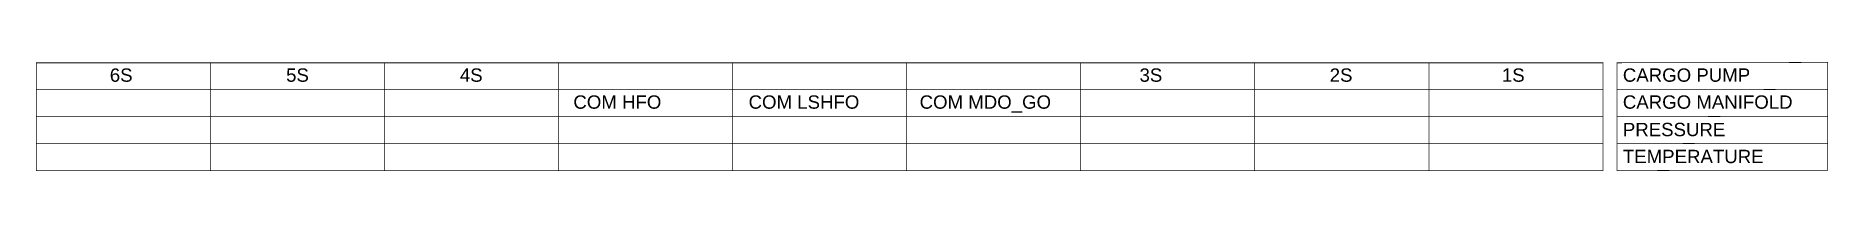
# Model space of a CAD drawing. Header units: millimetres. Extents: x 14456 to 25181, y 36625 to 39656.
# Drawn here: x 20419 to 23618, y 36763 to 36957 of the extents above; entities that cross this region are included whole.
import ezdxf

# ---------------------------------------------------------------- set-up
doc = ezdxf.new("R2010")
doc.units = ezdxf.units.MM
doc.layers.add('Ballast', color=80, linetype='Continuous')
doc.layers.add('Side tanks', color=120, linetype='Continuous')
doc.styles.add('Arial', font='arial.ttf', dxfattribs={"height": 50})

msp = doc.modelspace()

# ---------------------------------------------------------------- texts
at = {"layer": 'Ballast', "linetype": 'Continuous', "char_height": 23.8, "attachment_point": 1, "style": 'Arial'}
for s, insert, width in [('   6S', (20523.4, 36945.5), 333.436), ('    5S', (20828.8, 36945.5), 333.436), ('      4S', (21120.4, 36945.5), 333.436), ('    3S', (22351.8, 36945.5), 333.436), ('    2S', (22691.2, 36945.5), 333.436), ('    1S', (22998.5, 36945.5), 333.436), ('CARGO PUMP', (23251.3, 36945.5), 322.181), ('COM HFO', (21378.4, 36897.4), 333.436), ('COM LSHFO', (21691.1, 36897.4), 333.436), ('COM MDO_GO', (21996.3, 36897.4), 333.436), ('CARGO MANIFOLD', (23251.3, 36897.4), 322.181), ('PRESSURE', (23251.3, 36848.4), 322.181), ('TEMPERATURE', (23251.3, 36800.3), 322.181)]:
    msp.add_mtext(s, dxfattribs=dict(at, insert=insert, width=width))

# ---------------------------------------------------------------- linework, layer by layer
at = {"layer": 'Side tanks', "const_width": 1.23}
for points in [[(20730.4, 36955.5), (20419.8, 36955.5), (20419.8, 36907.4), (20730.4, 36907.4), (20730.4, 36955.5)], [(21041.1, 36955.5), (20730.4, 36955.5), (20730.4, 36907.4), (21041.1, 36907.4), (21041.1, 36955.5)], [(21351.8, 36955.5), (21041.1, 36955.5), (21041.1, 36907.4), (21351.8, 36907.4), (21351.8, 36955.5)], [(21662.5, 36955.5), (21351.8, 36955.5), (21351.8, 36907.4), (21662.5, 36907.4), (21662.5, 36955.5)], [(21973.2, 36955.5), (21662.5, 36955.5), (21662.5, 36907.4), (21973.2, 36907.4), (21973.2, 36955.5)], [(22283.9, 36955.5), (21973.2, 36955.5), (21973.2, 36907.4), (22283.9, 36907.4), (22283.9, 36955.5)], [(22594.5, 36955.5), (22283.9, 36955.5), (22283.9, 36907.4), (22594.5, 36907.4), (22594.5, 36955.5)], [(22905.2, 36955.5), (22594.5, 36955.5), (22594.5, 36907.4), (22905.2, 36907.4), (22905.2, 36955.5)], [(23215.9, 36955.5), (22905.2, 36955.5), (22905.2, 36907.4), (23215.9, 36907.4), (23215.9, 36955.5)], [(23617.1, 36956.2), (23240.8, 36955.5), (23240.8, 36907.4), (23617.1, 36908.1), (23617.1, 36956.2)], [(20730.4, 36907.4), (20419.8, 36907.4), (20419.8, 36859.4), (20730.4, 36859.4), (20730.4, 36907.4)], [(21041.1, 36907.4), (20730.4, 36907.4), (20730.4, 36859.4), (21041.1, 36859.4), (21041.1, 36907.4)], [(21351.8, 36907.4), (21041.1, 36907.4), (21041.1, 36859.4), (21351.8, 36859.4), (21351.8, 36907.4)], [(21662.5, 36907.4), (21351.8, 36907.4), (21351.8, 36859.4), (21662.5, 36859.4), (21662.5, 36907.4)], [(21973.2, 36907.4), (21662.5, 36907.4), (21662.5, 36859.4), (21973.2, 36859.4), (21973.2, 36907.4)], [(22283.9, 36907.4), (21973.2, 36907.4), (21973.2, 36859.4), (22283.9, 36859.4), (22283.9, 36907.4)], [(22594.5, 36907.4), (22283.9, 36907.4), (22283.9, 36859.4), (22594.5, 36859.4), (22594.5, 36907.4)], [(22905.2, 36907.4), (22594.5, 36907.4), (22594.5, 36859.4), (22905.2, 36859.4), (22905.2, 36907.4)], [(23215.9, 36907.4), (22905.2, 36907.4), (22905.2, 36859.4), (23215.9, 36859.4), (23215.9, 36907.4)], [(23617.1, 36908.1), (23240.8, 36907.4), (23240.8, 36859.4), (23617.1, 36860.1), (23617.1, 36908.1)], [(20730.4, 36859.4), (20419.8, 36859.4), (20419.8, 36811.3), (20730.4, 36811.3), (20730.4, 36859.4)], [(21041.1, 36859.4), (20730.4, 36859.4), (20730.4, 36811.3), (21041.1, 36811.3), (21041.1, 36859.4)], [(21351.8, 36859.4), (21041.1, 36859.4), (21041.1, 36811.3), (21351.8, 36811.3), (21351.8, 36859.4)], [(21662.5, 36859.4), (21351.8, 36859.4), (21351.8, 36811.3), (21662.5, 36811.3), (21662.5, 36859.4)], [(21973.2, 36859.4), (21662.5, 36859.4), (21662.5, 36811.3), (21973.2, 36811.3), (21973.2, 36859.4)], [(22283.9, 36859.4), (21973.2, 36859.4), (21973.2, 36811.3), (22283.9, 36811.3), (22283.9, 36859.4)], [(22594.5, 36859.4), (22283.9, 36859.4), (22283.9, 36811.3), (22594.5, 36811.3), (22594.5, 36859.4)], [(22905.2, 36859.4), (22594.5, 36859.4), (22594.5, 36811.3), (22905.2, 36811.3), (22905.2, 36859.4)], [(23215.9, 36859.4), (22905.2, 36859.4), (22905.2, 36811.3), (23215.9, 36811.3), (23215.9, 36859.4)], [(23617.1, 36860.1), (23240.8, 36859.4), (23240.8, 36811.3), (23617.1, 36812), (23617.1, 36860.1)], [(20730.4, 36811.3), (20419.8, 36811.3), (20419.8, 36763.2), (20730.4, 36763.2), (20730.4, 36811.3)], [(21041.1, 36811.3), (20730.4, 36811.3), (20730.4, 36763.2), (21041.1, 36763.2), (21041.1, 36811.3)], [(21351.8, 36811.3), (21041.1, 36811.3), (21041.1, 36763.2), (21351.8, 36763.2), (21351.8, 36811.3)], [(21662.5, 36811.3), (21351.8, 36811.3), (21351.8, 36763.2), (21662.5, 36763.2), (21662.5, 36811.3)], [(21973.2, 36811.3), (21662.5, 36811.3), (21662.5, 36763.2), (21973.2, 36763.2), (21973.2, 36811.3)], [(22283.9, 36811.3), (21973.2, 36811.3), (21973.2, 36763.2), (22283.9, 36763.2), (22283.9, 36811.3)], [(22594.5, 36811.3), (22283.9, 36811.3), (22283.9, 36763.2), (22594.5, 36763.2), (22594.5, 36811.3)], [(22905.2, 36811.3), (22594.5, 36811.3), (22594.5, 36763.2), (22905.2, 36763.2), (22905.2, 36811.3)], [(23215.9, 36811.3), (22905.2, 36811.3), (22905.2, 36763.2), (23215.9, 36763.2), (23215.9, 36811.3)], [(23617.1, 36812), (23240.8, 36811.3), (23240.8, 36763.2), (23617.1, 36763.9), (23617.1, 36812)]]:
    msp.add_lwpolyline(points, dxfattribs=at)

msp.set_redraw_order([(e.dxf.handle, doc.entitydb.next_handle()) for e in msp.query("TEXT MTEXT ATTDEF DIMENSION ARC_DIMENSION")])  # texts and dimensions are drawn at this point

doc.saveas('drawing.dxf')
